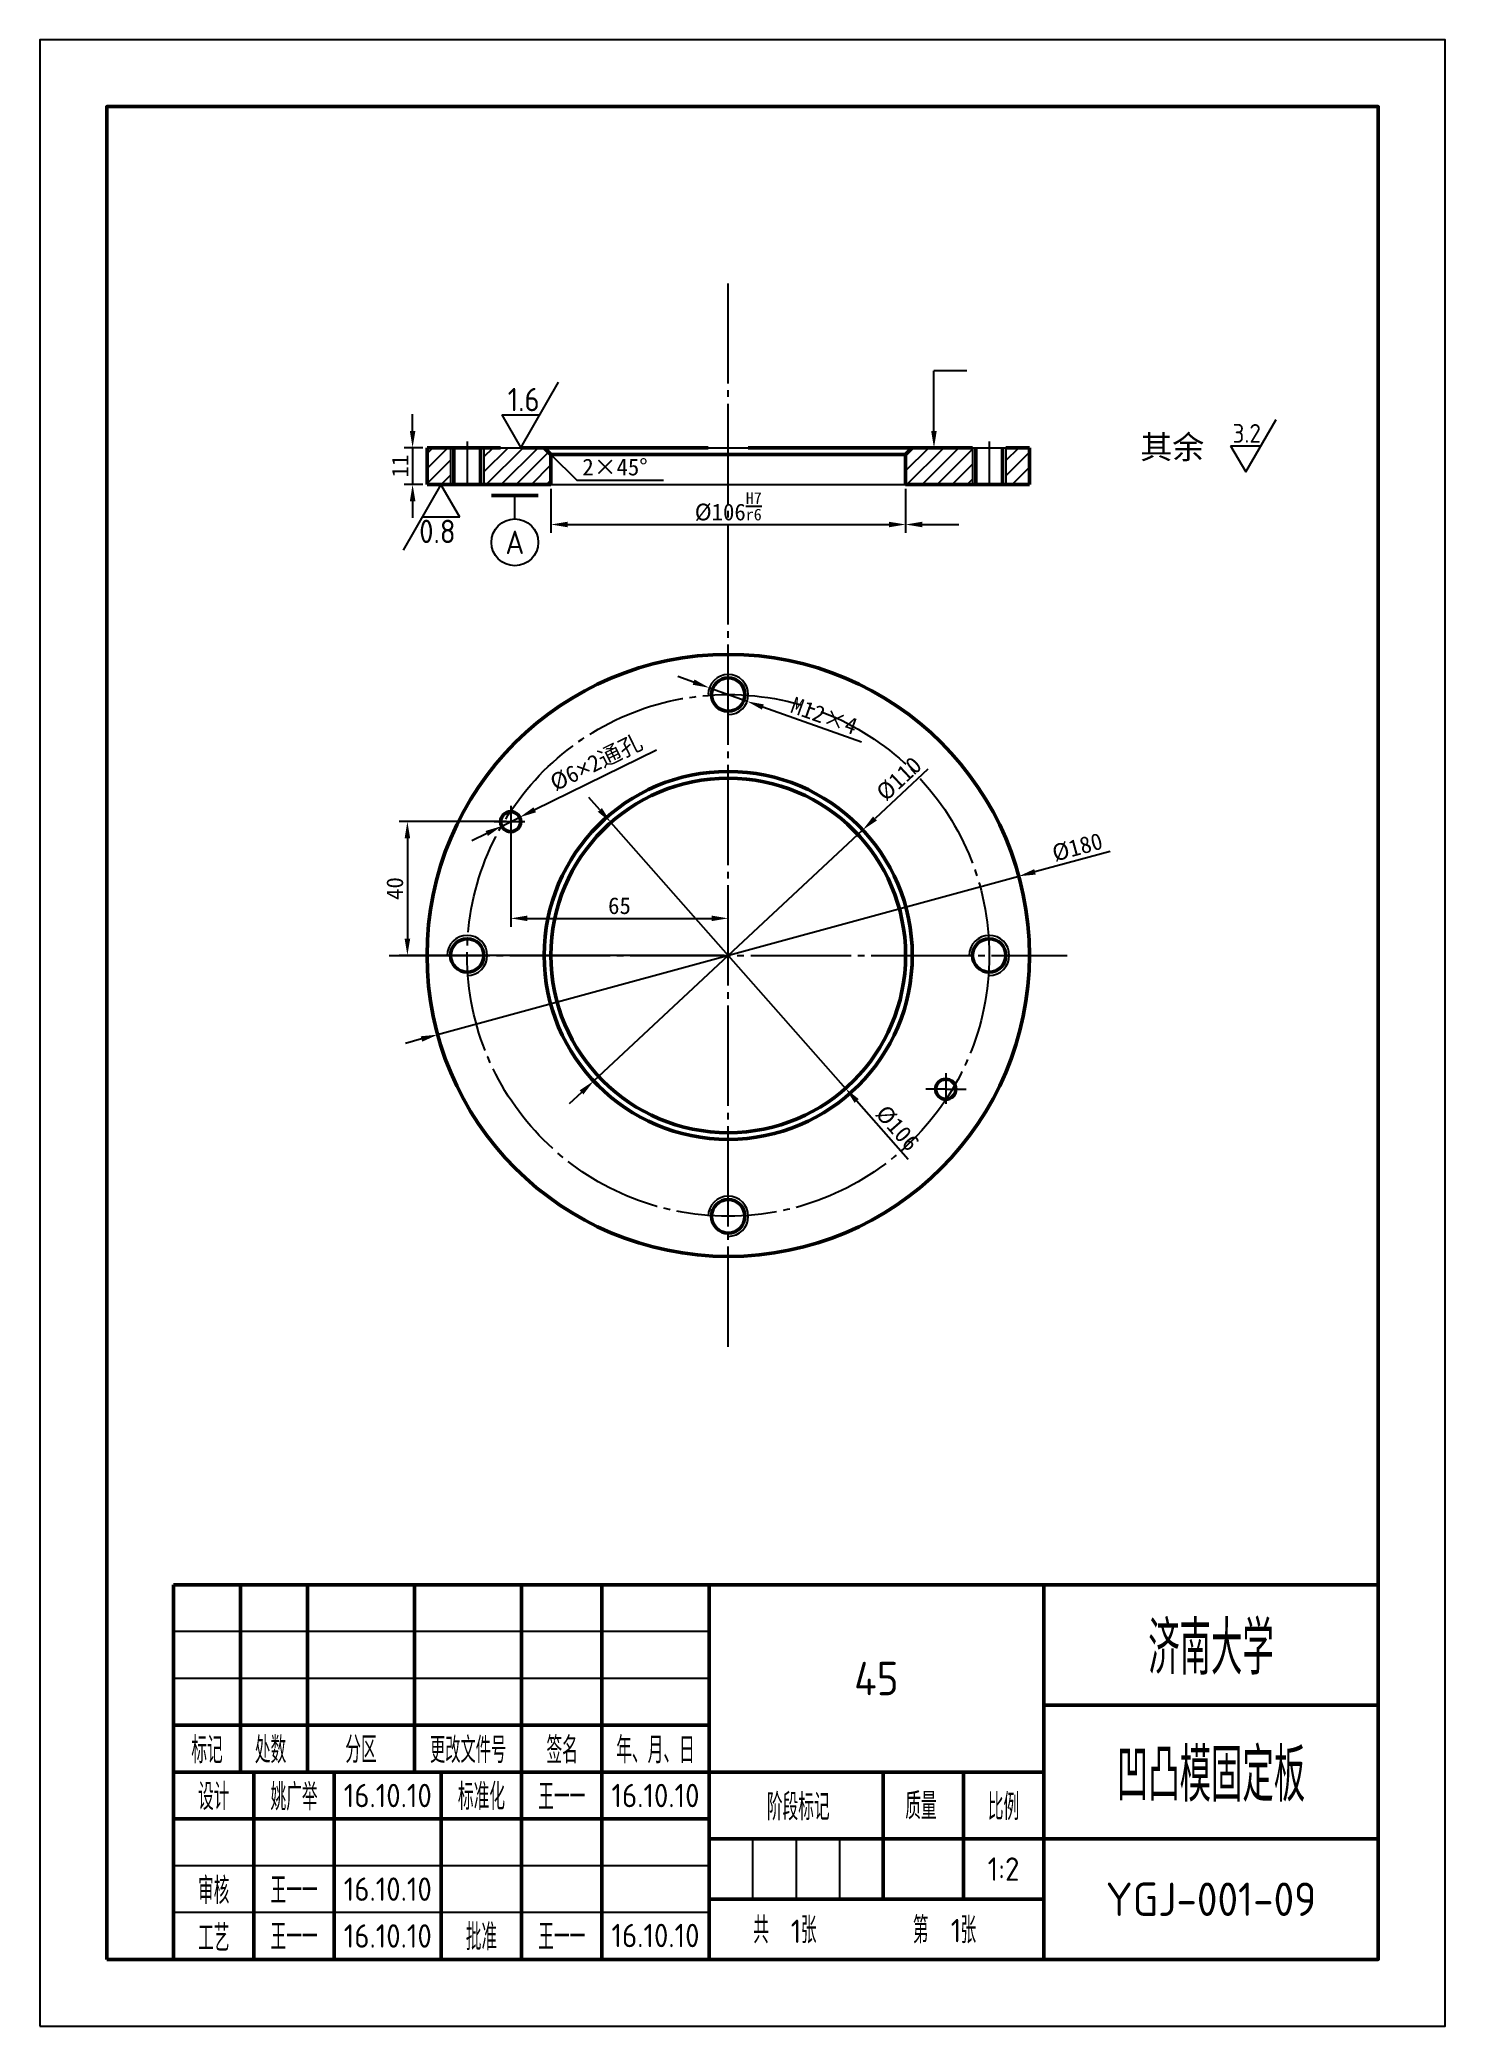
# Model space of a CAD drawing. Header units: millimetres. Extents: x 1179 to 3295, y -300 to 347.
# Drawn here: x 1430.3 to 1640.3, y -300.3 to -3.3 of the extents above; entities that cross this region are included whole.
import ezdxf
from ezdxf.enums import TextEntityAlignment as Align

# ---------------------------------------------------------------- set-up
doc = ezdxf.new("R2010")
doc.units = ezdxf.units.MM
doc.linetypes.add('点画线', pattern=[18, 15, -1, 1, -1])
for name, color, linetype in [('剖面线', 3, 'Continuous'), ('尺寸标注 @ 1', 6, 'Continuous'), ('文字', 7, 'Continuous'), ('标注', 3, 'Continuous'), ('点画线', 1, '点画线'), ('细实线', 1, 'Continuous'), ('辅助线', 4, 'Continuous')]:
    doc.layers.add(name, color=color, linetype=linetype)
doc.layers.add('粗实线', color=7, linetype='Continuous', lineweight=50)
doc.styles.add('数字直体', font='isocp.shx')
doc.styles.add('汉字长仿宋体', font='hyswlongfangsong.ttf', dxfattribs={"width": 0.67})
doc.dimstyles.new('ISO-25', dxfattribs={"dimtxt": 2.5, "dimasz": 2.5, "dimexe": 1.25, "dimexo": 0.625, "dimtad": 1, "dimdsep": 46, "dimtxsty": 'Standard', "dimcen": 2.5, "dimadec": 0, "dimazin": 0, "dimtfac": 1, "dimtmove": 0, "dimatfit": 3, "dimfxl": 1, "dimarcsym": 0})

msp = doc.modelspace()

# ---------------------------------------------------------------- texts
at = {"layer": '文字', "insert": (1594.772, -62.434), "char_height": 3.5, "attachment_point": 1}
msp.add_mtext_dynamic_manual_height_columns('{\\fSimSun|b0|i0|c134|p2;其余}', width=15.70147, gutter_width=12.5, heights=[0], dxfattribs=at)
at = {"layer": '文字', "style": '数字直体'}
msp.add_attdef('3.2', text='3.2', height=2.8, dxfattribs=at).set_placement((1612.788, -63.537), align=Align.RIGHT)
at = {"layer": '标注', "insert": (1511.402, -65.922), "char_height": 2.5, "attachment_point": 1}
msp.add_mtext_dynamic_manual_height_columns('2{\\fSimSun|b0|i0|c134|p2;×}45%%D', width=12.08347, gutter_width=12.5, heights=[0], dxfattribs=at)
at = {"layer": '标注', "style": '数字直体'}
for tag, p in [('1.6', (1505.027, -58.829)), ('0.8', (1492.473, -78.546))]:
    msp.add_attdef(tag, text='3.2', height=3.5, dxfattribs=at).set_placement(p, align=Align.RIGHT)
msp.add_attdef('A', text='A', height=3.5, dxfattribs=at).set_placement((1501.317, -78.431), align=Align.MIDDLE)

# ---------------------------------------------------------------- blocks, each defined once
blk = doc.blocks.new('不装订A4(带注释性)')
at = {"layer": '粗实线'}
for p, q in [((0, 56), (-180, 56)), ((-180, 56), (-180, 0)), ((-180, 56), (-180, 28)), ((-170, 56), (-170, 28)), ((-160, 56), (-160, 28)), ((-144, 56), (-144, 28)), ((-128, 56), (-128, 0)), ((-116, 56), (-116, 0)), ((-100, 56), (-100, 0)), ((-50, 56), (-50, 0)), ((0, 0), (0, 56)), ((0, 38), (-50, 38)), ((-100, 35), (-180, 35)), ((-50, 28), (-180, 28)), ((-168, 28), (-168, 0)), ((-156, 28), (-156, 0)), ((-140, 28), (-140, 0)), ((-74, 28), (-74, 9)), ((-62, 28), (-62, 9)), ((-100, 21), (-180, 21)), ((0, 18), (-100, 18)), ((-50, 9), (-100, 9)), ((-180, 0), (0, 0))]:
    blk.add_line(p, q, dxfattribs=at)
blk.add_lwpolyline([(-190, 0), (0, 0), (0, 277), (-190, 277)], close=True, dxfattribs=at)
at = {"layer": '细实线'}
for p, q in [((-100, 49), (-180, 49)), ((-100, 42), (-180, 42)), ((-93.5, 18), (-93.5, 9)), ((-87, 18), (-87, 9)), ((-80.5, 18), (-80.5, 9)), ((-100, 14), (-180, 14)), ((-100, 7), (-180, 7))]:
    blk.add_line(p, q, dxfattribs=at)
at = {"layer": '辅助线'}
blk.add_lwpolyline([(-200, -10), (10, -10), (10, 287), (-200, 287)], close=True, dxfattribs=at)
at = {"layer": '文字', "style": '汉字长仿宋体', "width": 0.67}
for s, height, p in [('标记', 3.5, (-175, 31.5)), ('处数', 3.5, (-165.51, 31.5)), ('分区', 3.5, (-152, 31.5)), ('更改文件号', 3.4, (-136, 31.5)), ('签名', 3.5, (-121.94, 31.5)), ('年、月、日', 3.5, (-108, 31.5)), ('标准化', 3.5, (-134, 24.54)), ('设计', 3.5, (-174, 24.5)), ('阶段标记', 3.5, (-86.67, 23)), ('质量', 3.5, (-68.33, 23.13)), ('比例', 3.5, (-56, 23)), ('审核', 3.5, (-174, 10.5)), ('工艺', 3.5, (-174, 3.46)), ('批准', 3.5, (-134, 3.54))]:
    blk.add_text(s, height=height, dxfattribs=at).set_placement(p, align=Align.MIDDLE)
for s, p in [('共    张', (-93.4, 2.77)), ('第    张', (-69.55, 2.77))]:
    blk.add_text(s, height=3.5, dxfattribs=at).set_placement(p)
for tag, height, p in [('单位名称', 7, (-25, 47)), ('图名', 7, (-25, 28)), ('设计者', 3.5, (-162, 24.46)), ('标准化', 3.5, (-122, 24.46)), ('质量', 3.5, (-68, 13.5)), ('审核者', 3.5, (-162, 10.46)), ('工艺者', 3.5, (-162, 3.54)), ('批准者', 3.5, (-122, 3.54))]:
    blk.add_attdef(tag, text='', height=height, dxfattribs=at).set_placement(p, align=Align.MIDDLE)
at = {"layer": '文字', "style": '数字直体'}
for tag, height, p in [('45', 5, (-75, 42)), ('16.10.10', 3.5, (-148, 24.5)), ('16.10.10', 3.5, (-108, 24.5)), ('1:1', 3.5, (-56, 13.5)), ('16.10.10', 3.5, (-148, 10.5)), ('001', 5, (-25, 9)), ('1', 3.5, (-87.01, 4.2)), ('1', 3.5, (-63.1, 4.31)), ('16.10.10', 3.5, (-148, 3.5)), ('16.10.10', 3.5, (-108, 3.57))]:
    blk.add_attdef(tag, text='', height=height, dxfattribs=at).set_placement(p, align=Align.MIDDLE)
blk = doc.blocks.new('*D114')
at = {"layer": 'Defpoints', "color": 0, "transparency": 16777216}
for p in [(1576.61, -128.35), (1489.78, -152.03)]:
    blk.add_point(p, dxfattribs=at)
at = {"layer": '标注', "color": 0, "lineweight": -2, "transparency": 16777216}
for p, q in [((1590.28, -124.63), (1579.03, -127.69)), ((1489.78, -152.03), (1576.61, -128.35)), ((1487.37, -152.68), (1484.96, -153.34))]:
    blk.add_line(p, q, dxfattribs=at)
at = {"layer": '标注', "color": 0, "transparency": 16777216}
for points in [[(1578.92, -127.29), (1579.14, -128.1), (1576.61, -128.35)], [(1487.26, -152.28), (1487.48, -153.09), (1489.78, -152.03)]]:
    blk.add_solid(points, dxfattribs=at)
at = {"layer": '标注', "color": 0, "transparency": 16777216, "insert": (1585.37, -124.02), "char_height": 2.5, "attachment_point": 5, "rotation": 15.2513}
blk.add_mtext('%%C180', dxfattribs=at)
blk = doc.blocks.new('*D115')
at = {"layer": 'Defpoints', "color": 0, "transparency": 16777216}
for p in [(1553.3, -121.42), (1513.1, -158.96)]:
    blk.add_point(p, dxfattribs=at)
at = {"layer": '标注', "color": 0, "lineweight": -2, "transparency": 16777216}
for p, q in [((1563.04, -112.32), (1555.13, -119.71)), ((1513.1, -158.96), (1553.3, -121.42)), ((1511.27, -160.66), (1509.45, -162.37))]:
    blk.add_line(p, q, dxfattribs=at)
at = {"layer": '标注', "color": 0, "transparency": 16777216}
for points in [[(1554.84, -119.41), (1555.41, -120.02), (1553.3, -121.42)], [(1510.99, -160.36), (1511.56, -160.97), (1513.1, -158.96)]]:
    blk.add_solid(points, dxfattribs=at)
at = {"layer": '标注', "color": 0, "transparency": 16777216, "insert": (1558.72, -113.79), "char_height": 2.5, "attachment_point": 5, "rotation": 43.0395}
blk.add_mtext('%%C110', dxfattribs=at)
blk = doc.blocks.new('*D116')
at = {"layer": 'Defpoints', "color": 0, "transparency": 16777216}
for p in [(1515.67, -120.31), (1550.73, -160.07)]:
    blk.add_point(p, dxfattribs=at)
at = {"layer": '标注', "color": 0, "lineweight": -2, "transparency": 16777216}
for p, q in [((1514.02, -118.44), (1512.36, -116.56)), ((1515.67, -120.31), (1550.73, -160.07)), ((1560.1, -170.69), (1552.38, -161.94))]:
    blk.add_line(p, q, dxfattribs=at)
at = {"layer": '标注', "color": 0, "transparency": 16777216}
for points in [[(1514.33, -118.16), (1513.71, -118.72), (1515.67, -120.31)], [(1552.69, -161.66), (1552.07, -162.22), (1550.73, -160.07)]]:
    blk.add_solid(points, dxfattribs=at)
at = {"layer": '标注', "color": 0, "transparency": 16777216, "insert": (1558.47, -166.01), "char_height": 2.5, "attachment_point": 5, "rotation": 311.4086}
blk.add_mtext('%%C106', dxfattribs=at)
blk = doc.blocks.new('*D117')
at = {"layer": 'Defpoints', "color": 0, "transparency": 16777216}
for p in [(1530.38, -100.18), (1536.02, -102.2)]:
    blk.add_point(p, dxfattribs=at)
at = {"layer": '标注', "color": 0, "lineweight": -2, "transparency": 16777216}
for p, q in [((1528.02, -99.33), (1525.67, -98.49)), ((1530.38, -100.18), (1536.02, -102.2)), ((1553.1, -108.33), (1538.38, -103.05))]:
    blk.add_line(p, q, dxfattribs=at)
at = {"layer": '标注', "color": 0, "transparency": 16777216}
for points in [[(1528.16, -98.94), (1527.88, -99.72), (1530.38, -100.18)], [(1538.52, -102.66), (1538.24, -103.44), (1536.02, -102.2)]]:
    blk.add_solid(points, dxfattribs=at)
at = {"layer": '标注', "color": 0, "transparency": 16777216, "insert": (1547.55, -104.35), "char_height": 2.5, "attachment_point": 5, "rotation": 340.2611}
blk.add_mtext('M12{\\fSimSun|b0|i0|c134|p2;×}4', dxfattribs=at)
blk = doc.blocks.new('*D118')
at = {"layer": 'Defpoints', "color": 0, "transparency": 16777216}
for p in [(1499.35, -120.85), (1502.04, -119.53)]:
    blk.add_point(p, dxfattribs=at)
at = {"layer": '标注', "color": 0, "lineweight": -2, "transparency": 16777216}
for p, q in [((1522.46, -109.49), (1504.29, -118.42)), ((1499.35, -120.85), (1502.04, -119.53)), ((1497.11, -121.96), (1494.87, -123.06))]:
    blk.add_line(p, q, dxfattribs=at)
at = {"layer": '标注', "color": 0, "transparency": 16777216}
for points in [[(1504.1, -118.05), (1504.47, -118.8), (1502.04, -119.53)], [(1496.93, -121.58), (1497.29, -122.33), (1499.35, -120.85)]]:
    blk.add_solid(points, dxfattribs=at)
at = {"layer": '标注', "color": 0, "transparency": 16777216, "insert": (1513.51, -111.41), "char_height": 2.5, "attachment_point": 5, "rotation": 26.1925}
blk.add_mtext('%%C6{\\fArial|b0|i0|c0|p34;×}2{\\fSimSun|b0|i0|c134|p2;通孔}', dxfattribs=at)
blk = doc.blocks.new('*D119')
at = {"layer": 'Defpoints', "color": 0, "transparency": 16777216}
for p in [(1506.7, -69.78), (1559.7, -69.78), (1559.7, -75.76)]:
    blk.add_point(p, dxfattribs=at)
at = {"layer": '标注', "color": 0, "lineweight": -2, "transparency": 16777216}
for p, q in [((1506.7, -70.41), (1506.7, -77.01)), ((1559.7, -70.41), (1559.7, -77.01)), ((1509.2, -75.76), (1557.2, -75.76))]:
    blk.add_line(p, q, dxfattribs=at)
at = {"layer": '标注', "color": 0, "transparency": 16777216}
for points in [[(1509.2, -75.35), (1509.2, -76.18), (1506.7, -75.76)], [(1557.2, -75.35), (1557.2, -76.18), (1559.7, -75.76)]]:
    blk.add_solid(points, dxfattribs=at)
at = {"layer": '标注', "color": 0, "transparency": 16777216, "insert": (1533.2, -73.1), "char_height": 2.5, "attachment_point": 5}
blk.add_mtext('%%C106{\\H0.7x;\\SH7/r6;}', dxfattribs=at)
blk = doc.blocks.new('*D120')
at = {"layer": 'Defpoints', "color": 0, "transparency": 16777216}
for p in [(1488.2, -64.28), (1486.04, -69.78), (1488.2, -69.78)]:
    blk.add_point(p, dxfattribs=at)
at = {"layer": '标注', "color": 0, "lineweight": -2, "transparency": 16777216}
for p, q in [((1486.04, -61.78), (1486.04, -59.28)), ((1487.57, -64.28), (1484.79, -64.28)), ((1486.04, -64.28), (1486.04, -69.78)), ((1487.57, -69.78), (1484.79, -69.78)), ((1486.04, -72.28), (1486.04, -74.78))]:
    blk.add_line(p, q, dxfattribs=at)
at = {"layer": '标注', "color": 0, "transparency": 16777216}
for points in [[(1485.63, -61.78), (1486.46, -61.78), (1486.04, -64.28)], [(1485.63, -72.28), (1486.46, -72.28), (1486.04, -69.78)]]:
    blk.add_solid(points, dxfattribs=at)
at = {"layer": '标注', "color": 0, "transparency": 16777216, "insert": (1484.17, -67.03), "char_height": 2.5, "attachment_point": 5, "rotation": 90}
blk.add_mtext('11', dxfattribs=at)
blk = doc.blocks.new('*D121')
at = {"layer": 'Defpoints', "color": 0, "transparency": 16777216}
for p in [(1500.7, -120.19), (1485.26, -140.19), (1533.2, -140.19)]:
    blk.add_point(p, dxfattribs=at)
at = {"layer": '标注', "color": 0, "lineweight": -2, "transparency": 16777216}
for p, q in [((1500.07, -120.19), (1484.01, -120.19)), ((1485.26, -122.69), (1485.26, -137.69)), ((1532.57, -140.19), (1484.01, -140.19))]:
    blk.add_line(p, q, dxfattribs=at)
at = {"layer": '标注', "color": 0, "transparency": 16777216}
for points in [[(1484.85, -122.69), (1485.68, -122.69), (1485.26, -120.19)], [(1484.85, -137.69), (1485.68, -137.69), (1485.26, -140.19)]]:
    blk.add_solid(points, dxfattribs=at)
at = {"layer": '标注', "color": 0, "transparency": 16777216, "insert": (1483.39, -130.19), "char_height": 2.5, "attachment_point": 5, "rotation": 90}
blk.add_mtext('40', dxfattribs=at)
blk = doc.blocks.new('*D113')
at = {"layer": 'Defpoints', "color": 0, "transparency": 16777216}
for p in [(1500.7, -120.19), (1533.2, -134.65), (1533.2, -140.19)]:
    blk.add_point(p, dxfattribs=at)
at = {"layer": '标注', "color": 0, "lineweight": -2, "transparency": 16777216}
for p, q in [((1500.7, -120.81), (1500.7, -135.9)), ((1533.2, -139.56), (1533.2, -133.4)), ((1503.2, -134.65), (1530.7, -134.65))]:
    blk.add_line(p, q, dxfattribs=at)
at = {"layer": '标注', "color": 0, "transparency": 16777216}
for points in [[(1503.2, -134.23), (1503.2, -135.06), (1500.7, -134.65)], [(1530.7, -134.23), (1530.7, -135.06), (1533.2, -134.65)]]:
    blk.add_solid(points, dxfattribs=at)
at = {"layer": '标注', "color": 0, "transparency": 16777216, "insert": (1516.95, -132.77), "char_height": 2.5, "attachment_point": 5}
blk.add_mtext('65', dxfattribs=at)

# ---------------------------------------------------------------- dimensions: what is measured, and where the dimension line sits
at = {"layer": '标注'}
dim = msp.add_linear_dim(base=(1486.042, -69.784), p1=(1488.199, -64.284), p2=(1488.199, -69.784), angle=90, text='11', dimstyle='ISO-25', dxfattribs=at)
dim.commit()
dim.dimension.update_dxf_attribs({"geometry": '*D120', "text_midpoint": (1484.167, -67.034)})
for base, p1, p2, text, picture, middle in [((1559.699, -75.765), (1506.699, -69.784), (1559.699, -69.784), '%%C106{\\H0.7x;\\SH7/r6;}', '*D119', (1533.199, -73.098)), ((1533.199, -134.647), (1500.698, -120.19), (1533.199, -140.19), '65', '*D113', (1516.949, -132.772))]:
    dim = msp.add_linear_dim(base=base, p1=p1, p2=p2, text=text, dimstyle='ISO-25', dxfattribs=at)
    dim.commit()
    dim.dimension.update_dxf_attribs({"geometry": picture, "text_midpoint": middle})
for p1, p2, text, picture, middle in [((1530.375, -100.177), (1536.023, -102.203), 'M12{\\fSimSun|b0|i0|c134|p2;×}4', '*D117', (1547.546, -104.346)), ((1499.352, -120.852), (1502.044, -119.528), '%%C6{\\fArial|b0|i0|c0|p34;×}2{\\fSimSun|b0|i0|c134|p2;通孔}', '*D118', (1513.513, -111.41)), ((1513.1, -158.959), (1553.298, -121.421), '%%C110', '*D115', (1558.719, -113.794)), ((1515.671, -120.315), (1550.727, -160.065), '%%C106', '*D116', (1558.472, -166.013)), ((1489.784, -152.027), (1576.614, -128.352), '%%C180', '*D114', (1585.367, -124.023))]:
    dim = msp.add_diameter_dim_2p(p1=p1, p2=p2, text=text, dimstyle='ISO-25', dxfattribs=at)
    dim.commit()
    dim.dimension.update_dxf_attribs({"geometry": picture, "text_midpoint": middle})
dim = msp.add_linear_dim(base=(1485.262, -140.19), p1=(1500.698, -120.19), p2=(1533.199, -140.19), angle=90, text='40', dimstyle='ISO-25', dxfattribs=at)
dim.commit()
dim.dimension.update_dxf_attribs({"geometry": '*D121', "text_midpoint": (1485.262, -130.19), "dimtype": 160})

# ---------------------------------------------------------------- hatches: boundary and pattern name
at = {"layer": '剖面线'}
h = msp.add_hatch(dxfattribs=at)
h.set_pattern_fill('ANSI31', color=256, scale=0.5)
h.set_pattern_definition([(45, (804.6746, -257.0157), (-1.122532, 1.122532), [])])
h.paths.add_polyline_path([(1491.699, -64.284), (1488.199, -64.284), (1488.199, -69.784), (1491.699, -69.784)])
h.paths.add_polyline_path([(1506.699, -65.284), (1505.699, -64.284), (1502.198, -64.284), (1499.198, -64.284), (1496.699, -64.284), (1496.699, -69.784), (1506.699, -69.784)])
h.paths.add_polyline_path([(1569.699, -64.284), (1560.699, -64.284), (1559.699, -65.284), (1559.699, -69.784), (1569.699, -69.784)])
h.paths.add_polyline_path([(1578.199, -64.284), (1574.699, -64.284), (1574.699, -69.784), (1578.199, -69.784)])

# ---------------------------------------------------------------- linework, layer by layer
for p, q in [((1499.198, -64.284), (1502.198, -64.284)), ((1530.199, -64.284), (1536.199, -64.284)), ((1569.699, -64.284), (1574.699, -64.284)), ((1506.699, -69.784), (1559.699, -69.784))]:
    msp.add_line(p, q)
at = {"layer": '文字'}
for p, q in [((1610.525, -67.901), (1615.052, -60.061)), ((1608.262, -63.981), (1612.788, -63.981)), ((1608.262, -63.981), (1610.525, -67.901))]:
    msp.add_line(p, q, dxfattribs=at)
at = {"layer": '标注'}
for p, q in [((1568.838, -52.768), (1563.939, -52.768)), ((1502.198, -64.284), (1507.856, -54.484)), ((1499.369, -59.384), (1505.027, -59.384)), ((1499.369, -59.384), (1502.198, -64.284)), ((1506.699, -65.284), (1510.555, -69.14)), ((1490.28, -69.784), (1484.622, -79.584)), ((1493.109, -74.684), (1490.28, -69.784)), ((1510.555, -69.14), (1523.549, -69.14)), ((1501.317, -74.931), (1501.317, -71.431)), ((1493.109, -74.684), (1487.451, -74.684))]:
    msp.add_line(p, q, dxfattribs=at)
at = {"layer": '标注', "linetype": 'ByBlock', "lineweight": -2}
for points in [[(1563.939, -61.784), (1563.939, -52.768)], [(1562.199, -75.765), (1567.676, -75.765)]]:
    msp.add_lwpolyline(points, dxfattribs=at)
at = {"layer": '标注'}
msp.add_circle((1501.317, -78.431), 3.5, dxfattribs=at)
for points in [[(1564.355, -61.784), (1563.939, -64.284), (1563.522, -61.784)], [(1562.199, -76.181), (1559.699, -75.765), (1562.199, -75.348)]]:
    msp.add_solid(points, dxfattribs=at)
at = {"layer": '点画线'}
for p, q in [((1533.199, -198.698), (1533.199, -39.716)), ((1494.199, -63.376), (1494.199, -69.784)), ((1572.199, -63.376), (1572.199, -69.784)), ((1500.698, -117.8), (1500.698, -122.379)), ((1498.208, -120.19), (1502.785, -120.19)), ((1482.555, -140.19), (1583.859, -140.19)), ((1565.7, -160.19), (1562.701, -160.19)), ((1565.7, -157.8), (1565.7, -162.379)), ((1565.7, -160.19), (1568.736, -160.19))]:
    msp.add_line(p, q, dxfattribs=at)
msp.add_circle((1533.199, -140.19), 39, dxfattribs=at)
at = {"layer": '粗实线'}
for p, q in [((1488.199, -64.284), (1499.198, -64.284)), ((1488.199, -64.284), (1488.199, -69.784)), ((1492.199, -64.284), (1492.199, -69.784)), ((1496.199, -64.284), (1496.199, -69.784)), ((1502.198, -64.284), (1530.199, -64.284)), ((1505.699, -64.284), (1506.699, -65.284)), ((1506.699, -65.284), (1506.699, -69.784)), ((1506.699, -65.284), (1533.199, -65.284)), ((1559.699, -65.284), (1533.199, -65.284)), ((1536.199, -64.284), (1569.699, -64.284)), ((1560.699, -64.284), (1559.699, -65.284)), ((1559.699, -65.284), (1559.699, -69.784)), ((1570.199, -64.284), (1570.199, -69.784)), ((1574.199, -64.284), (1574.199, -69.784)), ((1574.699, -64.284), (1578.199, -64.284)), ((1578.199, -64.284), (1578.199, -69.784)), ((1488.199, -69.784), (1506.699, -69.784)), ((1559.699, -69.784), (1578.199, -69.784)), ((1497.817, -71.431), (1504.817, -71.431))]:
    msp.add_line(p, q, dxfattribs=at)
for centre, radius in [((1533.199, -140.19), 45), ((1533.199, -101.19), 2.5), ((1533.199, -140.19), 27.5), ((1533.199, -140.19), 26.5), ((1500.698, -120.19), 1.5), ((1494.199, -140.19), 2.5), ((1572.199, -140.19), 2.5), ((1565.7, -160.19), 1.5), ((1533.199, -179.19), 2.5)]:
    msp.add_circle(centre, radius, dxfattribs=at)
at = {"layer": '细实线'}
for p, q in [((1491.699, -64.284), (1491.699, -69.784)), ((1496.699, -64.284), (1496.699, -69.784)), ((1569.699, -64.284), (1569.699, -69.784)), ((1574.699, -64.284), (1574.699, -69.784))]:
    msp.add_line(p, q, dxfattribs=at)
for centre in [(1533.199, -101.19), (1494.199, -140.19), (1572.199, -140.19), (1533.199, -179.19)]:
    msp.add_arc(centre, 3, 270, 180, dxfattribs=at)

# ---------------------------------------------------------------- block references
at = {"layer": '尺寸标注 @ 1'}
ref = msp.add_blockref('不装订A4(带注释性)', (1630.331, -290.287), dxfattribs=at)
ref.add_attrib('工艺者', '王一一', dxfattribs={"layer": '文字', "height": 3.5, "style": '汉字长仿宋体', "width": 0.67}).set_placement((1468.331, -286.751), align=Align.MIDDLE)
ref.add_attrib('审核者', '王一一', dxfattribs={"layer": '文字', "height": 3.5, "style": '汉字长仿宋体', "width": 0.67}).set_placement((1468.331, -279.822), align=Align.MIDDLE)
ref.add_attrib('设计者', '姚广举', dxfattribs={"layer": '文字', "height": 3.5, "style": '汉字长仿宋体', "width": 0.67}).set_placement((1468.331, -265.822), align=Align.MIDDLE)
ref.add_attrib('16.10.10', '16.10.10', dxfattribs={"layer": '文字', "height": 3.5, "style": '数字直体'}).set_placement((1482.331, -265.787), align=Align.MIDDLE)
ref.add_attrib('批准者', '王一一', dxfattribs={"layer": '文字', "height": 3.5, "style": '汉字长仿宋体', "width": 0.67}).set_placement((1508.331, -286.751), align=Align.MIDDLE)
ref.add_attrib('标准化', '王一一', dxfattribs={"layer": '文字', "height": 3.5, "style": '汉字长仿宋体', "width": 0.67}).set_placement((1508.331, -265.822), align=Align.MIDDLE)
ref.add_attrib('1:1', '1:2', dxfattribs={"layer": '文字', "height": 3.5, "style": '数字直体'}).set_placement((1574.331, -276.787), align=Align.MIDDLE)
ref.add_attrib('1', '1', dxfattribs={"layer": '文字', "height": 3.5, "style": '数字直体'}).set_placement((1543.325, -286.087), align=Align.MIDDLE)
ref.add_attrib('1', '1', dxfattribs={"layer": '文字', "height": 3.5, "style": '数字直体'}).set_placement((1567.23, -285.976), align=Align.MIDDLE)
ref.add_attrib('16.10.10', '16.10.10', dxfattribs={"layer": '文字', "height": 3.5, "style": '数字直体'}).set_placement((1482.331, -279.787), align=Align.MIDDLE)
ref.add_attrib('16.10.10', '16.10.10', dxfattribs={"layer": '文字', "height": 3.5, "style": '数字直体'}).set_placement((1482.331, -286.787), align=Align.MIDDLE)
ref.add_attrib('16.10.10', '16.10.10', dxfattribs={"layer": '文字', "height": 3.5, "style": '数字直体'}).set_placement((1522.331, -265.787), align=Align.MIDDLE)
ref.add_attrib('16.10.10', '16.10.10', dxfattribs={"layer": '文字', "height": 3.5, "style": '数字直体'}).set_placement((1522.331, -286.715), align=Align.MIDDLE)
ref.add_attrib('单位名称', '济南大学', dxfattribs={"layer": '文字', "height": 7, "style": '汉字长仿宋体', "width": 0.67}).set_placement((1605.331, -243.287), align=Align.MIDDLE)
ref.add_attrib('图名', '凹凸模固定板', dxfattribs={"layer": '文字', "height": 7, "style": '汉字长仿宋体', "width": 0.67}).set_placement((1605.331, -262.287), align=Align.MIDDLE)
ref.add_attrib('001', 'YGJ-001-09', dxfattribs={"layer": '文字', "height": 5, "style": '数字直体'}).set_placement((1605.331, -281.287), align=Align.MIDDLE)
ref.add_attrib('45', '45', dxfattribs={"layer": '文字', "height": 5, "style": '数字直体'}).set_placement((1555.331, -248.287), align=Align.MIDDLE)

msp.set_redraw_order([(e.dxf.handle, doc.entitydb.next_handle()) for e in msp.query("TEXT MTEXT ATTDEF DIMENSION ARC_DIMENSION")])  # texts and dimensions are drawn at this point

doc.saveas('drawing.dxf')
